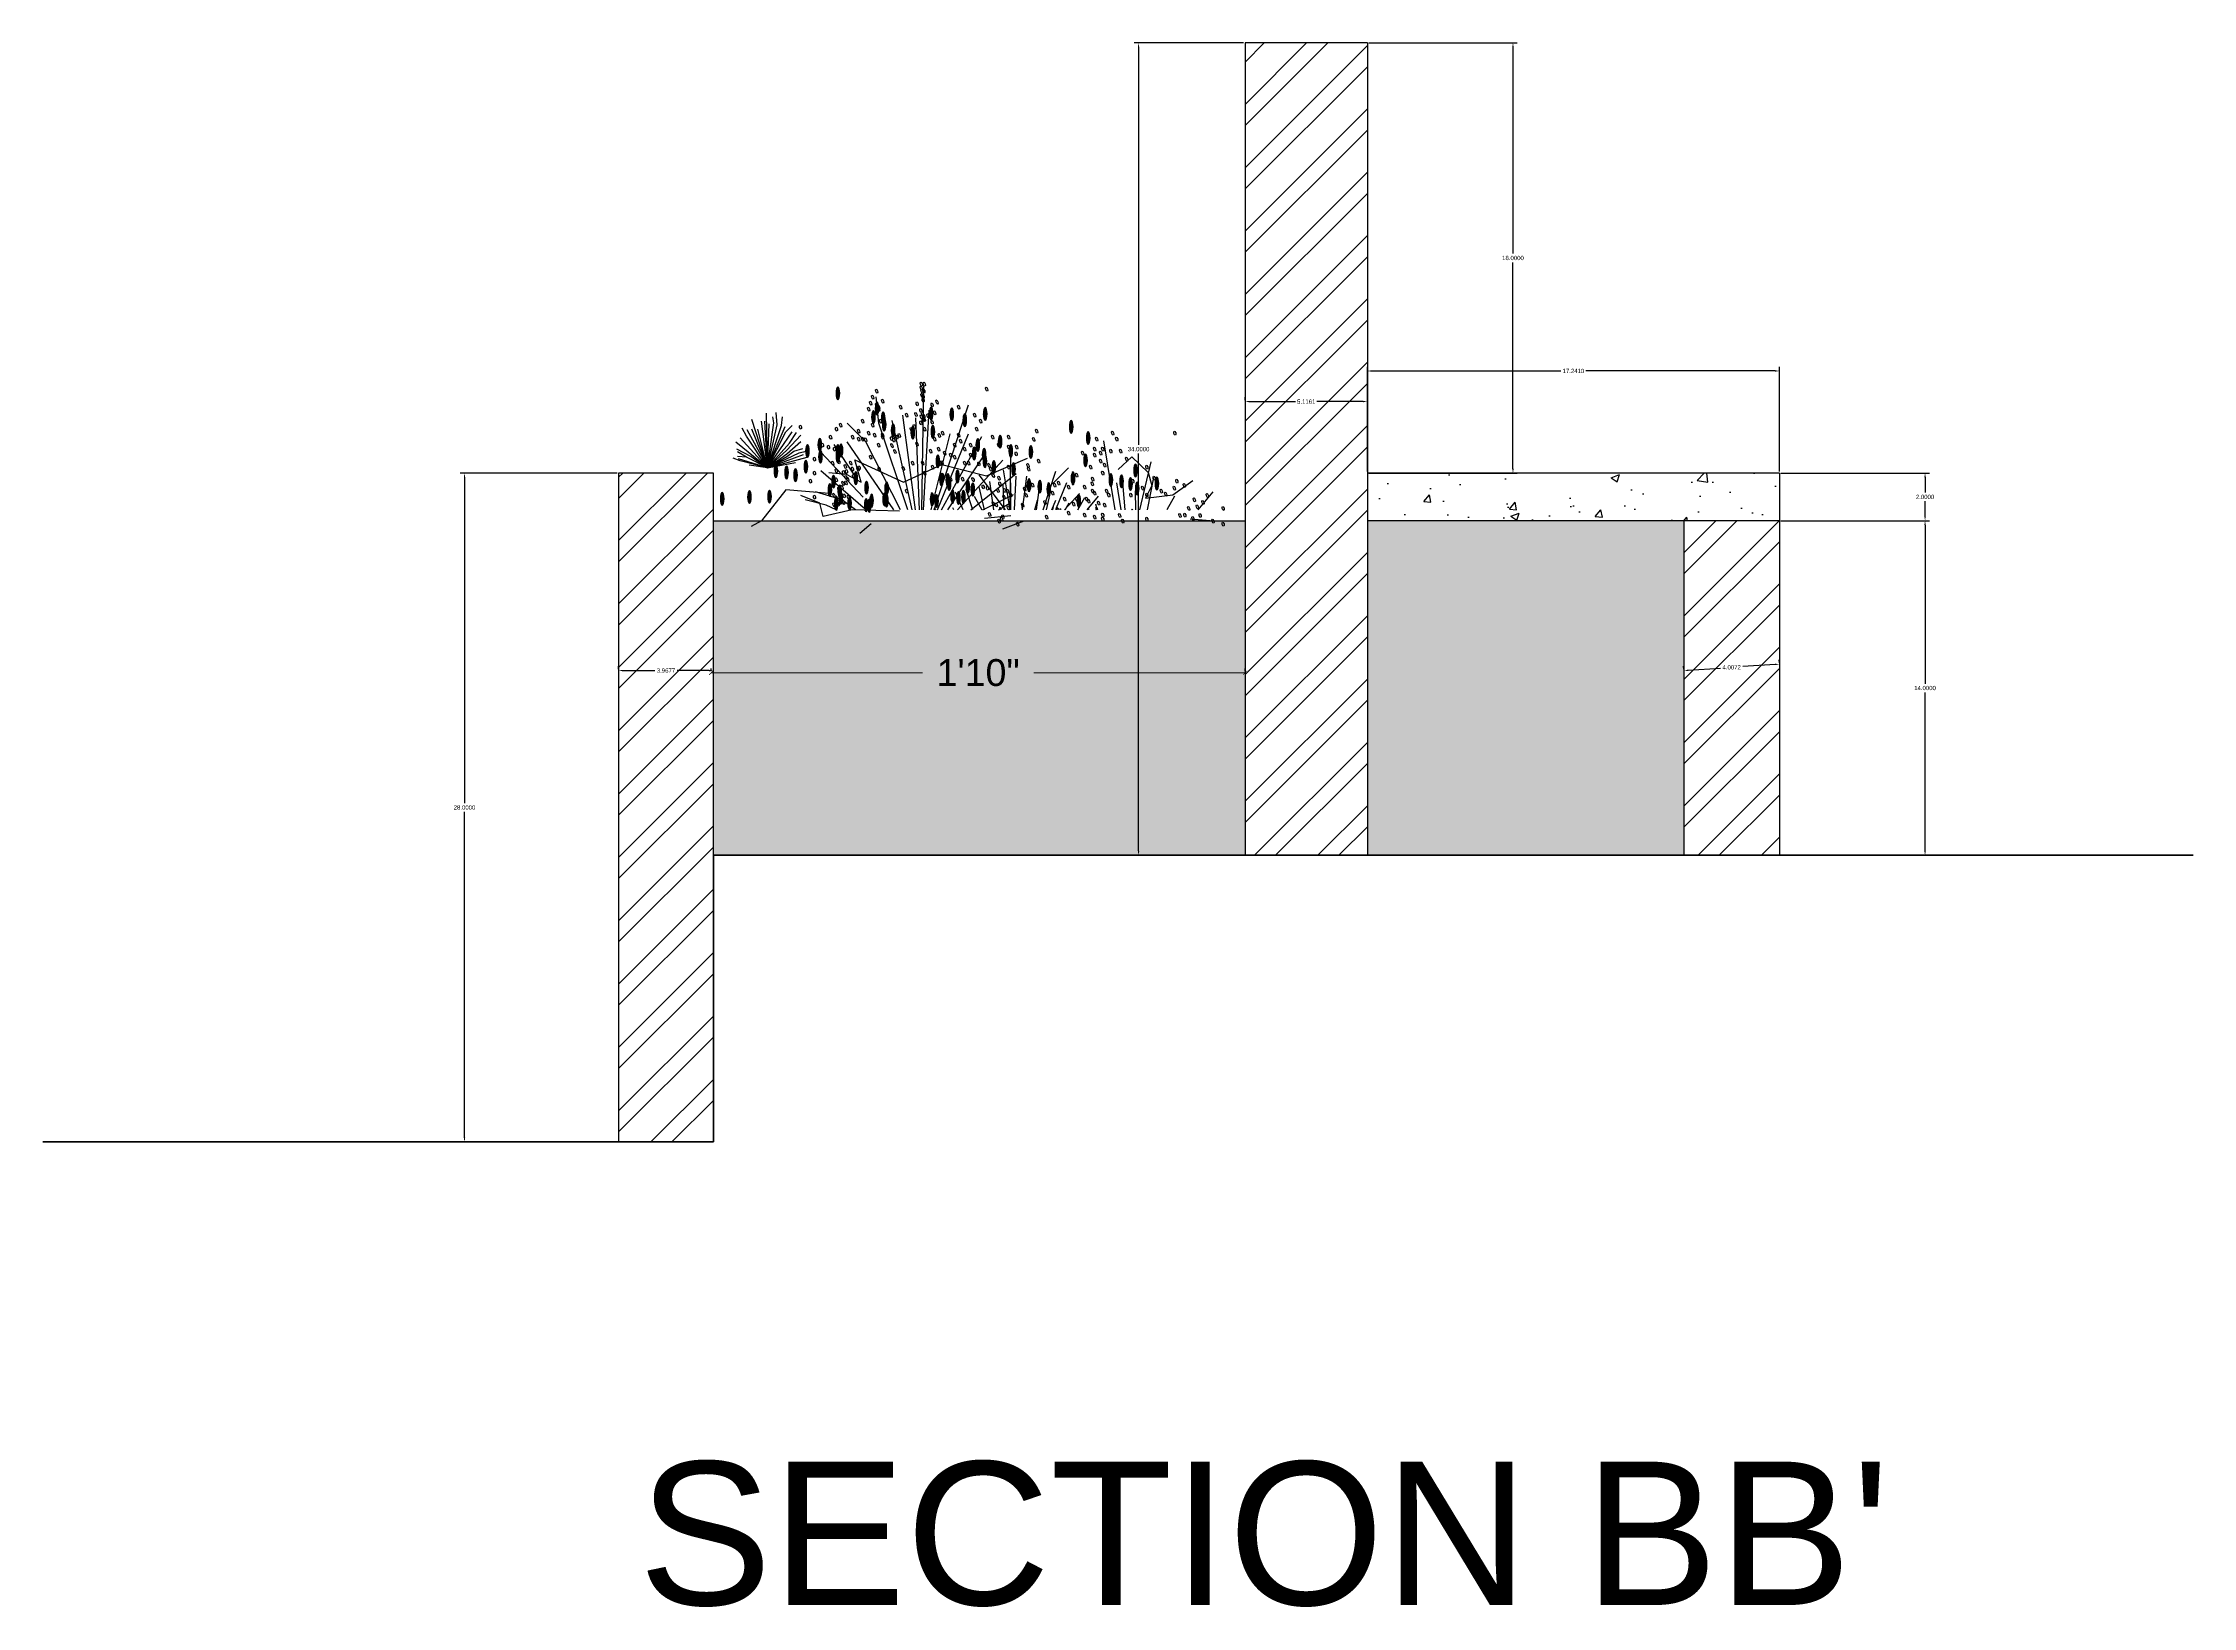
# Model space of a CAD drawing. Header units: inches. Extents: x 438 to 4290, y 203 to 1969.
# Drawn here: x 1509.7 to 1599.6, y 1565.4 to 1630.9 of the extents above; entities that cross this region are included whole.
import ezdxf

# ---------------------------------------------------------------- set-up
doc = ezdxf.new("R2010")
doc.units = ezdxf.units.IN
doc.layers.add('1', color=7, linetype='Continuous')
doc.layers.add('detailsec', color=7, linetype='Continuous')
doc.styles.add('ATTR', font='romans.shx', dxfattribs={"width": 0.8, "height": 0.7})
doc.styles.get("Standard").update_dxf_attribs({"font": 'arial.ttf'})
doc.dimstyles.get("Standard").update_dxf_attribs({"dimtxt": 0.18, "dimasz": 0.18, "dimexe": 0.18, "dimexo": 0.0625, "dimgap": 0.09, "dimtad": 0, "dimtih": 1, "dimtoh": 1, "dimdec": 4, "dimzin": 0, "dimdsep": 46, "dimtxsty": 'Standard', "dimcen": 0.09, "dimadec": 0, "dimazin": 0, "dimtfac": 1, "dimtdec": 4, "dimtofl": 0, "dimtmove": 0, "dimatfit": 3, "dimfxl": 1, "dimtolj": 1, "dimtzin": 0, "dimarcsym": 0})

# ---------------------------------------------------------------- blocks, each defined once
blk = doc.blocks.new('*D73')
at = {"color": 0, "lineweight": -2, "transparency": 16777216}
for p, q in [((1582.4, 1610.866), (1588.609, 1610.866)), ((1588.429, 1610.686), (1588.429, 1604.048)), ((1588.429, 1597.046), (1588.429, 1603.684)), ((1582.4, 1596.866), (1588.609, 1596.866))]:
    blk.add_line(p, q, dxfattribs=at)
at = {"color": 0, "transparency": 16777216}
for points in [[(1588.399, 1610.686), (1588.459, 1610.686), (1588.429, 1610.866)], [(1588.399, 1597.046), (1588.459, 1597.046), (1588.429, 1596.866)]]:
    blk.add_solid(points, dxfattribs=at)
at = {"layer": 'Defpoints', "color": 0, "transparency": 16777216}
for p in [(1582.337, 1610.866), (1588.429, 1610.866), (1582.337, 1596.866)]:
    blk.add_point(p, dxfattribs=at)
at = {"color": 0, "lineweight": 9, "transparency": 16777216, "insert": (1588.429, 1603.866), "char_height": 0.18, "attachment_point": 5}
blk.add_mtext('\\A1;14.0000', dxfattribs=at)
blk = doc.blocks.new('*D74')
at = {"color": 0, "lineweight": -2, "transparency": 16777216}
for p, q in [((1582.4, 1612.866), (1588.609, 1612.866)), ((1588.429, 1612.686), (1588.429, 1612.048)), ((1588.429, 1611.046), (1588.429, 1611.684)), ((1582.4, 1610.866), (1588.609, 1610.866))]:
    blk.add_line(p, q, dxfattribs=at)
at = {"color": 0, "transparency": 16777216}
for points in [[(1588.399, 1612.686), (1588.459, 1612.686), (1588.429, 1612.866)], [(1588.399, 1611.046), (1588.459, 1611.046), (1588.429, 1610.866)]]:
    blk.add_solid(points, dxfattribs=at)
at = {"layer": 'Defpoints', "color": 0, "transparency": 16777216}
for p in [(1582.337, 1612.866), (1588.429, 1612.866), (1582.337, 1610.866)]:
    blk.add_point(p, dxfattribs=at)
at = {"color": 0, "lineweight": 9, "transparency": 16777216, "insert": (1588.429, 1611.866), "char_height": 0.18, "attachment_point": 5}
blk.add_mtext('\\A1;2.0000', dxfattribs=at)
blk = doc.blocks.new('*D75')
at = {"color": 0, "lineweight": -2, "transparency": 16777216}
for p, q in [((1565.159, 1630.866), (1571.368, 1630.866)), ((1571.188, 1630.686), (1571.188, 1622.048)), ((1571.188, 1613.046), (1571.188, 1621.684)), ((1565.159, 1612.866), (1571.368, 1612.866))]:
    blk.add_line(p, q, dxfattribs=at)
at = {"color": 0, "transparency": 16777216}
for points in [[(1571.158, 1630.686), (1571.218, 1630.686), (1571.188, 1630.866)], [(1571.158, 1613.046), (1571.218, 1613.046), (1571.188, 1612.866)]]:
    blk.add_solid(points, dxfattribs=at)
at = {"layer": 'Defpoints', "color": 0, "transparency": 16777216}
for p in [(1565.096, 1630.866), (1571.188, 1630.866), (1565.096, 1612.866)]:
    blk.add_point(p, dxfattribs=at)
at = {"color": 0, "lineweight": 9, "transparency": 16777216, "insert": (1571.188, 1621.866), "char_height": 0.18, "attachment_point": 5}
blk.add_mtext('\\A1;18.0000', dxfattribs=at)
blk = doc.blocks.new('*D77')
at = {"color": 0, "lineweight": -2, "transparency": 16777216}
for p, q in [((1533.705, 1612.866), (1527.142, 1612.866)), ((1527.322, 1612.686), (1527.322, 1599.048)), ((1527.322, 1585.046), (1527.322, 1598.684)), ((1533.705, 1584.866), (1527.142, 1584.866))]:
    blk.add_line(p, q, dxfattribs=at)
at = {"color": 0, "transparency": 16777216}
for points in [[(1527.292, 1612.686), (1527.352, 1612.686), (1527.322, 1612.866)], [(1527.292, 1585.046), (1527.352, 1585.046), (1527.322, 1584.866)]]:
    blk.add_solid(points, dxfattribs=at)
at = {"layer": 'Defpoints', "color": 0, "transparency": 16777216}
for p in [(1533.768, 1612.866), (1527.322, 1584.866), (1533.768, 1584.866)]:
    blk.add_point(p, dxfattribs=at)
at = {"color": 0, "lineweight": 9, "transparency": 16777216, "insert": (1527.322, 1598.866), "char_height": 0.18, "attachment_point": 5}
blk.add_mtext('\\A1;28.0000', dxfattribs=at)
blk = doc.blocks.new('RGF')
at = {"layer": 'detailsec', "true_color": 0xc7c8ca}
h = blk.add_hatch(color=9, dxfattribs=at)
edge = h.paths.add_edge_path()
edge.add_ellipse((3339.005, -3283.591), major_axis=(0, -0.268), ratio=0.285923, start_angle=0, end_angle=360, ccw=False)
h = blk.add_hatch(color=9, dxfattribs=at)
edge = h.paths.add_edge_path()
edge.add_ellipse((3340.64, -3284.231), major_axis=(0, -0.268), ratio=0.285923, start_angle=0, end_angle=360, ccw=False)
h = blk.add_hatch(color=9, dxfattribs=at)
edge = h.paths.add_edge_path()
edge.add_ellipse((3342.905, -3284.436), major_axis=(0, -0.268), ratio=0.285923, start_angle=0, end_angle=360, ccw=False)
h = blk.add_hatch(color=9, dxfattribs=at)
edge = h.paths.add_edge_path()
edge.add_ellipse((3343.766, -3284.474), major_axis=(0, -0.268), ratio=0.285923, start_angle=0, end_angle=360, ccw=False)
h = blk.add_hatch(color=9, dxfattribs=at)
edge = h.paths.add_edge_path()
edge.add_ellipse((3345.17, -3284.455), major_axis=(0, -0.268), ratio=0.285923, start_angle=0, end_angle=360, ccw=False)
h = blk.add_hatch(color=9, dxfattribs=at)
edge = h.paths.add_edge_path()
edge.add_ellipse((3340.49, -3284.586), major_axis=(0, -0.268), ratio=0.285923, start_angle=0, end_angle=360, ccw=False)
h = blk.add_hatch(color=9, dxfattribs=at)
edge = h.paths.add_edge_path()
edge.add_ellipse((3340.902, -3284.642), major_axis=(0, -0.268), ratio=0.285923, start_angle=0, end_angle=360, ccw=False)
h = blk.add_hatch(color=9, dxfattribs=at)
edge = h.paths.add_edge_path()
edge.add_ellipse((3340.939, -3284.904), major_axis=(0, -0.268), ratio=0.285923, start_angle=0, end_angle=360, ccw=False)
h = blk.add_hatch(color=9, dxfattribs=at)
edge = h.paths.add_edge_path()
edge.add_ellipse((3341.314, -3285.147), major_axis=(0, -0.268), ratio=0.285923, start_angle=0, end_angle=360, ccw=False)
h = blk.add_hatch(color=9, dxfattribs=at)
edge = h.paths.add_edge_path()
edge.add_ellipse((3342.137, -3285.241), major_axis=(0, -0.268), ratio=0.285923, start_angle=0, end_angle=360, ccw=False)
h = blk.add_hatch(color=9, dxfattribs=at)
edge = h.paths.add_edge_path()
edge.add_ellipse((3342.98, -3285.203), major_axis=(0, -0.268), ratio=0.285923, start_angle=0, end_angle=360, ccw=False)
h = blk.add_hatch(color=9, dxfattribs=at)
edge = h.paths.add_edge_path()
edge.add_ellipse((3344.309, -3284.717), major_axis=(0, -0.268), ratio=0.285923, start_angle=0, end_angle=360, ccw=False)
h = blk.add_hatch(color=9, dxfattribs=at)
edge = h.paths.add_edge_path()
edge.add_ellipse((3348.765, -3284.998), major_axis=(0, -0.268), ratio=0.285923, start_angle=0, end_angle=360, ccw=False)
h = blk.add_hatch(color=9, dxfattribs=at)
edge = h.paths.add_edge_path()
edge.add_ellipse((3337.73, -3286.005), major_axis=(0, -0.268), ratio=0.285923, start_angle=0, end_angle=360, ccw=False)
h = blk.add_hatch(color=9, dxfattribs=at)
edge = h.paths.add_edge_path()
edge.add_ellipse((3338.243, -3285.746), major_axis=(0, -0.268), ratio=0.285923, start_angle=0, end_angle=360, ccw=False)
h = blk.add_hatch(color=9, dxfattribs=at)
edge = h.paths.add_edge_path()
edge.add_ellipse((3338.273, -3286.248), major_axis=(0, -0.268), ratio=0.285923, start_angle=0, end_angle=360, ccw=False)
h = blk.add_hatch(color=9, dxfattribs=at)
edge = h.paths.add_edge_path()
edge.add_ellipse((3339.005, -3286.008), major_axis=(0, -0.268), ratio=0.285923, start_angle=0, end_angle=360, ccw=False)
h = blk.add_hatch(color=9, dxfattribs=at)
edge = h.paths.add_edge_path()
edge.add_ellipse((3339.005, -3286.232), major_axis=(0, -0.268), ratio=0.285923, start_angle=0, end_angle=360, ccw=False)
h = blk.add_hatch(color=9, dxfattribs=at)
edge = h.paths.add_edge_path()
edge.add_ellipse((3339.134, -3285.986), major_axis=(0, -0.268), ratio=0.285923, start_angle=0, end_angle=360, ccw=False)
h = blk.add_hatch(color=9, dxfattribs=at)
edge = h.paths.add_edge_path()
edge.add_ellipse((3344.706, -3286.112), major_axis=(0, -0.268), ratio=0.285923, start_angle=0, end_angle=360, ccw=False)
h = blk.add_hatch(color=9, dxfattribs=at)
edge = h.paths.add_edge_path()
edge.add_ellipse((3344.856, -3285.756), major_axis=(0, -0.268), ratio=0.285923, start_angle=0, end_angle=360, ccw=False)
h = blk.add_hatch(color=9, dxfattribs=at)
edge = h.paths.add_edge_path()
edge.add_ellipse((3345.118, -3286.168), major_axis=(0, -0.268), ratio=0.285923, start_angle=0, end_angle=360, ccw=False)
h = blk.add_hatch(color=9, dxfattribs=at)
edge = h.paths.add_edge_path()
edge.add_ellipse((3345.788, -3285.615), major_axis=(0, -0.268), ratio=0.285923, start_angle=0, end_angle=360, ccw=False)
h = blk.add_hatch(color=9, dxfattribs=at)
edge = h.paths.add_edge_path()
edge.add_ellipse((3346.237, -3286.008), major_axis=(0, -0.268), ratio=0.285923, start_angle=0, end_angle=360, ccw=False)
h = blk.add_hatch(color=9, dxfattribs=at)
edge = h.paths.add_edge_path()
edge.add_ellipse((3347.08, -3286.045), major_axis=(0, -0.268), ratio=0.285923, start_angle=0, end_angle=360, ccw=False)
h = blk.add_hatch(color=9, dxfattribs=at)
edge = h.paths.add_edge_path()
edge.add_ellipse((3349.476, -3285.465), major_axis=(0, -0.268), ratio=0.285923, start_angle=0, end_angle=360, ccw=False)
h = blk.add_hatch(color=9, dxfattribs=at)
edge = h.paths.add_edge_path()
edge.add_ellipse((3336.408, -3286.85), major_axis=(0, -0.268), ratio=0.285923, start_angle=0, end_angle=360, ccw=False)
h = blk.add_hatch(color=9, dxfattribs=at)
edge = h.paths.add_edge_path()
edge.add_ellipse((3336.858, -3286.906), major_axis=(0, -0.268), ratio=0.285923, start_angle=0, end_angle=360, ccw=False)
h = blk.add_hatch(color=9, dxfattribs=at)
edge = h.paths.add_edge_path()
edge.add_ellipse((3337.232, -3287.018), major_axis=(0, -0.268), ratio=0.285923, start_angle=0, end_angle=360, ccw=False)
h = blk.add_hatch(color=9, dxfattribs=at)
edge = h.paths.add_edge_path()
edge.add_ellipse((3337.663, -3286.663), major_axis=(0, -0.268), ratio=0.285923, start_angle=0, end_angle=360, ccw=False)
h = blk.add_hatch(color=9, dxfattribs=at)
edge = h.paths.add_edge_path()
edge.add_ellipse((3339.752, -3287.146), major_axis=(0, -0.268), ratio=0.285923, start_angle=0, end_angle=360, ccw=False)
h = blk.add_hatch(color=9, dxfattribs=at)
edge = h.paths.add_edge_path()
edge.add_ellipse((3343.186, -3286.438), major_axis=(0, -0.268), ratio=0.285923, start_angle=0, end_angle=360, ccw=False)
h = blk.add_hatch(color=9, dxfattribs=at)
edge = h.paths.add_edge_path()
edge.add_ellipse((3344.009, -3287.074), major_axis=(0, -0.268), ratio=0.285923, start_angle=0, end_angle=360, ccw=False)
h = blk.add_hatch(color=9, dxfattribs=at)
edge = h.paths.add_edge_path()
edge.add_ellipse((3345.156, -3286.43), major_axis=(0, -0.268), ratio=0.285923, start_angle=0, end_angle=360, ccw=False)
h = blk.add_hatch(color=9, dxfattribs=at)
edge = h.paths.add_edge_path()
edge.add_ellipse((3345.53, -3286.673), major_axis=(0, -0.268), ratio=0.285923, start_angle=0, end_angle=360, ccw=False)
h = blk.add_hatch(color=9, dxfattribs=at)
edge = h.paths.add_edge_path()
edge.add_ellipse((3346.354, -3286.766), major_axis=(0, -0.268), ratio=0.285923, start_angle=0, end_angle=360, ccw=False)
h = blk.add_hatch(color=9, dxfattribs=at)
edge = h.paths.add_edge_path()
edge.add_ellipse((3348.84, -3287.149), major_axis=(0, -0.268), ratio=0.285923, start_angle=0, end_angle=360, ccw=False)
h = blk.add_hatch(color=9, dxfattribs=at)
edge = h.paths.add_edge_path()
edge.add_ellipse((3349.364, -3286.401), major_axis=(0, -0.268), ratio=0.285923, start_angle=0, end_angle=360, ccw=False)
h = blk.add_hatch(color=9, dxfattribs=at)
edge = h.paths.add_edge_path()
edge.add_ellipse((3351.458, -3286.822), major_axis=(0, -0.268), ratio=0.285923, start_angle=0, end_angle=360, ccw=False)
h = blk.add_hatch(color=9, dxfattribs=at)
edge = h.paths.add_edge_path()
edge.add_ellipse((3334.162, -3288.01), major_axis=(0, -0.268), ratio=0.285923, start_angle=0, end_angle=360, ccw=False)
h = blk.add_hatch(color=9, dxfattribs=at)
edge = h.paths.add_edge_path()
edge.add_ellipse((3335.304, -3287.935), major_axis=(0, -0.268), ratio=0.285923, start_angle=0, end_angle=360, ccw=False)
h = blk.add_hatch(color=9, dxfattribs=at)
edge = h.paths.add_edge_path()
edge.add_ellipse((3336.146, -3287.916), major_axis=(0, -0.268), ratio=0.285923, start_angle=0, end_angle=360, ccw=False)
h = blk.add_hatch(color=9, dxfattribs=at)
edge = h.paths.add_edge_path()
edge.add_ellipse((3338.67, -3287.643), major_axis=(0, -0.268), ratio=0.285923, start_angle=0, end_angle=360, ccw=False)
h = blk.add_hatch(color=9, dxfattribs=at)
edge = h.paths.add_edge_path()
edge.add_ellipse((3338.82, -3287.287), major_axis=(0, -0.268), ratio=0.285923, start_angle=0, end_angle=360, ccw=False)
h = blk.add_hatch(color=9, dxfattribs=at)
edge = h.paths.add_edge_path()
edge.add_ellipse((3339.082, -3287.699), major_axis=(0, -0.268), ratio=0.285923, start_angle=0, end_angle=360, ccw=False)
h = blk.add_hatch(color=9, dxfattribs=at)
edge = h.paths.add_edge_path()
edge.add_ellipse((3339.119, -3287.961), major_axis=(0, -0.268), ratio=0.285923, start_angle=0, end_angle=360, ccw=False)
h = blk.add_hatch(color=9, dxfattribs=at)
edge = h.paths.add_edge_path()
edge.add_ellipse((3340.201, -3287.539), major_axis=(0, -0.268), ratio=0.285923, start_angle=0, end_angle=360, ccw=False)
h = blk.add_hatch(color=9, dxfattribs=at)
edge = h.paths.add_edge_path()
edge.add_ellipse((3340.958, -3288.028), major_axis=(0, -0.268), ratio=0.285923, start_angle=0, end_angle=360, ccw=False)
h = blk.add_hatch(color=9, dxfattribs=at)
edge = h.paths.add_edge_path()
edge.add_ellipse((3341.043, -3287.576), major_axis=(0, -0.268), ratio=0.285923, start_angle=0, end_angle=360, ccw=False)
h = blk.add_hatch(color=9, dxfattribs=at)
edge = h.paths.add_edge_path()
edge.add_ellipse((3342.942, -3288.028), major_axis=(0, -0.268), ratio=0.285923, start_angle=0, end_angle=360, ccw=False)
h = blk.add_hatch(color=9, dxfattribs=at)
edge = h.paths.add_edge_path()
edge.add_ellipse((3343.335, -3287.205), major_axis=(0, -0.268), ratio=0.285923, start_angle=0, end_angle=360, ccw=False)
h = blk.add_hatch(color=9, dxfattribs=at)
edge = h.paths.add_edge_path()
edge.add_ellipse((3343.598, -3287.224), major_axis=(0, -0.268), ratio=0.285923, start_angle=0, end_angle=360, ccw=False)
h = blk.add_hatch(color=9, dxfattribs=at)
edge = h.paths.add_edge_path()
edge.add_ellipse((3343.654, -3287.392), major_axis=(0, -0.268), ratio=0.285923, start_angle=0, end_angle=360, ccw=False)
h = blk.add_hatch(color=9, dxfattribs=at)
edge = h.paths.add_edge_path()
edge.add_ellipse((3343.804, -3287.916), major_axis=(0, -0.268), ratio=0.285923, start_angle=0, end_angle=360, ccw=False)
h = blk.add_hatch(color=9, dxfattribs=at)
edge = h.paths.add_edge_path()
edge.add_ellipse((3344.047, -3287.972), major_axis=(0, -0.268), ratio=0.285923, start_angle=0, end_angle=360, ccw=False)
h = blk.add_hatch(color=9, dxfattribs=at)
edge = h.paths.add_edge_path()
edge.add_ellipse((3344.253, -3287.935), major_axis=(0, -0.268), ratio=0.285923, start_angle=0, end_angle=360, ccw=False)
h = blk.add_hatch(color=9, dxfattribs=at)
edge = h.paths.add_edge_path()
edge.add_ellipse((3344.44, -3287.504), major_axis=(0, -0.268), ratio=0.285923, start_angle=0, end_angle=360, ccw=False)
h = blk.add_hatch(color=9, dxfattribs=at)
edge = h.paths.add_edge_path()
edge.add_ellipse((3344.646, -3287.617), major_axis=(0, -0.268), ratio=0.285923, start_angle=0, end_angle=360, ccw=False)
h = blk.add_hatch(color=9, dxfattribs=at)
edge = h.paths.add_edge_path()
edge.add_ellipse((3346.999, -3287.44), major_axis=(0, -0.268), ratio=0.285923, start_angle=0, end_angle=360, ccw=False)
h = blk.add_hatch(color=9, dxfattribs=at)
edge = h.paths.add_edge_path()
edge.add_ellipse((3347.449, -3287.496), major_axis=(0, -0.268), ratio=0.285923, start_angle=0, end_angle=360, ccw=False)
h = blk.add_hatch(color=9, dxfattribs=at)
edge = h.paths.add_edge_path()
edge.add_ellipse((3347.823, -3287.609), major_axis=(0, -0.268), ratio=0.285923, start_angle=0, end_angle=360, ccw=False)
h = blk.add_hatch(color=9, dxfattribs=at)
edge = h.paths.add_edge_path()
edge.add_ellipse((3350.423, -3287.219), major_axis=(0, -0.268), ratio=0.285923, start_angle=0, end_angle=360, ccw=False)
h = blk.add_hatch(color=9, dxfattribs=at)
edge = h.paths.add_edge_path()
edge.add_ellipse((3350.872, -3287.275), major_axis=(0, -0.268), ratio=0.285923, start_angle=0, end_angle=360, ccw=False)
h = blk.add_hatch(color=9, dxfattribs=at)
edge = h.paths.add_edge_path()
edge.add_ellipse((3351.246, -3287.388), major_axis=(0, -0.268), ratio=0.285923, start_angle=0, end_angle=360, ccw=False)
h = blk.add_hatch(color=9, dxfattribs=at)
edge = h.paths.add_edge_path()
edge.add_ellipse((3351.526, -3287.575), major_axis=(0, -0.268), ratio=0.285923, start_angle=0, end_angle=360, ccw=False)
h = blk.add_hatch(color=9, dxfattribs=at)
edge = h.paths.add_edge_path()
edge.add_ellipse((3352.348, -3287.369), major_axis=(0, -0.268), ratio=0.285923, start_angle=0, end_angle=360, ccw=False)
h = blk.add_hatch(color=9, dxfattribs=at)
edge = h.paths.add_edge_path()
edge.add_ellipse((3338.936, -3288.215), major_axis=(0, -0.268), ratio=0.285923, start_angle=0, end_angle=360, ccw=False)
h = blk.add_hatch(color=9, dxfattribs=at)
edge = h.paths.add_edge_path()
edge.add_ellipse((3339.494, -3288.204), major_axis=(0, -0.268), ratio=0.285923, start_angle=0, end_angle=360, ccw=False)
h = blk.add_hatch(color=9, dxfattribs=at)
edge = h.paths.add_edge_path()
edge.add_ellipse((3340.19, -3288.272), major_axis=(0, -0.268), ratio=0.285923, start_angle=0, end_angle=360, ccw=False)
h = blk.add_hatch(color=9, dxfattribs=at)
edge = h.paths.add_edge_path()
edge.add_ellipse((3340.317, -3288.297), major_axis=(0, -0.268), ratio=0.285923, start_angle=0, end_angle=360, ccw=False)
h = blk.add_hatch(color=9, dxfattribs=at)
edge = h.paths.add_edge_path()
edge.add_ellipse((3340.415, -3288.084), major_axis=(0, -0.268), ratio=0.285923, start_angle=0, end_angle=360, ccw=False)
h = blk.add_hatch(color=9, dxfattribs=at)
edge = h.paths.add_edge_path()
edge.add_ellipse((3341.033, -3288.084), major_axis=(0, -0.268), ratio=0.285923, start_angle=0, end_angle=360, ccw=False)
h = blk.add_hatch(color=9, dxfattribs=at)
edge = h.paths.add_edge_path()
edge.add_ellipse((3343.13, -3288.103), major_axis=(0, -0.268), ratio=0.285923, start_angle=0, end_angle=360, ccw=False)
h = blk.add_hatch(color=9, dxfattribs=at)
edge = h.paths.add_edge_path()
edge.add_ellipse((3349.083, -3288.103), major_axis=(0, -0.268), ratio=0.285923, start_angle=0, end_angle=360, ccw=False)
at = {"color": 9, "true_color": 0xc7c8ca}
for p, q in [((3342.513, -3288.469), (3342.596, -3283.299)), ((3340.719, -3284.845), (3340.609, -3283.741)), ((3343.035, -3288.469), (3344.474, -3284.072)), ((3335.175, -3285.384), (3334.991, -3285.053)), ((3336.059, -3286.709), (3335.396, -3284.685)), ((3336.059, -3286.709), (3335.396, -3285.09)), ((3336.059, -3286.709), (3335.654, -3285.09)), ((3336.059, -3286.709), (3335.801, -3284.758)), ((3336.059, -3286.709), (3335.948, -3284.758)), ((3336.059, -3286.709), (3336.022, -3284.427)), ((3336.059, -3286.709), (3336.316, -3284.832)), ((3336.059, -3286.709), (3336.132, -3284.869)), ((3336.059, -3286.709), (3336.463, -3284.906)), ((3336.059, -3286.709), (3336.647, -3284.943)), ((3336.059, -3286.709), (3336.795, -3284.979)), ((3336.316, -3284.832), (3336.279, -3284.574)), ((3336.463, -3284.906), (3336.427, -3284.39)), ((3336.647, -3284.943), (3336.684, -3284.574)), ((3336.831, -3285.2), (3337.089, -3284.943)), ((3340.167, -3285.618), (3339.394, -3284.845)), ((3341.927, -3288.469), (3340.719, -3284.845)), ((3342.11, -3288.469), (3341.271, -3284.735)), ((3342.256, -3288.469), (3341.713, -3284.514)), ((3342.419, -3288.469), (3342.265, -3284.624)), ((3342.581, -3288.469), (3342.817, -3284.293)), ((3336.059, -3286.709), (3334.733, -3285.642)), ((3335.359, -3286.231), (3334.77, -3285.936)), ((3336.059, -3286.709), (3334.917, -3285.458)), ((3336.059, -3286.709), (3335.175, -3285.384)), ((3336.059, -3286.673), (3335.212, -3285.127)), ((3336.059, -3286.709), (3336.831, -3285.2)), ((3336.059, -3286.709), (3337.089, -3285.2)), ((3336.059, -3286.709), (3336.979, -3285.679)), ((3336.059, -3286.709), (3336.868, -3285.973)), ((3336.868, -3285.973), (3337.457, -3285.347)), ((3336.868, -3286.12), (3337.457, -3285.605)), ((3336.979, -3285.679), (3337.273, -3285.237)), ((3337.163, -3286.01), (3337.531, -3285.9)), ((3339.725, -3287.054), (3338.842, -3285.729)), ((3341.341, -3288.469), (3339.394, -3285.618)), ((3341.627, -3288.469), (3340.167, -3285.618)), ((3342.905, -3288.469), (3343.701, -3285.287)), ((3343.172, -3288.469), (3344.474, -3285.287)), ((3343.344, -3288.469), (3345.026, -3285.397)), ((3350.11, -3285.575), (3350.593, -3288.469)), ((3334.917, -3286.415), (3334.623, -3286.304)), ((3335.175, -3286.268), (3334.807, -3286.047)), ((3335.175, -3286.268), (3334.807, -3286.231)), ((3336.059, -3286.709), (3334.844, -3286.341)), ((3336.059, -3286.709), (3334.917, -3286.415)), ((3336.059, -3286.709), (3335.175, -3286.268)), ((3336.059, -3286.709), (3335.286, -3286.599)), ((3336.022, -3286.709), (3335.359, -3286.231)), ((3336.059, -3286.709), (3335.801, -3286.636)), ((3336.059, -3286.709), (3337.384, -3286.084)), ((3336.059, -3286.709), (3336.868, -3286.12)), ((3336.059, -3286.709), (3337.568, -3286.157)), ((3336.059, -3286.709), (3336.868, -3286.231)), ((3336.059, -3286.709), (3337.715, -3286.268)), ((3336.059, -3286.709), (3337.236, -3286.488)), ((3336.868, -3286.231), (3337.163, -3286.01)), ((3337.384, -3286.084), (3337.678, -3286.01)), ((3340.057, -3287.937), (3338.29, -3286.06)), ((3340.057, -3288.379), (3338.29, -3286.833)), ((3343.604, -3288.469), (3345.136, -3286.17)), ((3344.014, -3288.469), (3345.909, -3286.391)), ((3345.914, -3286.789), (3346.194, -3288.469)), ((3346.207, -3288.469), (3346.245, -3286.072)), ((3347.591, -3288.469), (3348.123, -3286.845)), ((3352.098, -3286.458), (3351.619, -3288.469)), ((3339.173, -3288.048), (3338.069, -3287.716)), ((3344.242, -3288.469), (3343.926, -3287.728)), ((3344.652, -3288.469), (3344.368, -3287.618)), ((3344.567, -3288.469), (3346.461, -3286.943)), ((3346.015, -3288.469), (3344.92, -3287.01)), ((3345.136, -3288.469), (3344.92, -3287.507)), ((3345.524, -3288.469), (3345.362, -3287.286)), ((3345.957, -3288.469), (3345.914, -3287.397)), ((3346.245, -3288.469), (3346.245, -3287.342)), ((3346.387, -3288.469), (3346.466, -3287.065)), ((3346.723, -3288.469), (3346.908, -3287.065)), ((3347.46, -3287.231), (3347.295, -3288.469)), ((3347.902, -3287.673), (3347.712, -3288.469)), ((3348.564, -3287.342), (3348.113, -3288.469)), ((3348.488, -3288.469), (3349.116, -3287.783)), ((3350.662, -3287.342), (3350.846, -3288.469)), ((3350.883, -3287.01), (3351.005, -3288.469)), ((3351.435, -3287.673), (3351.456, -3288.469)), ((3352.208, -3287.121), (3351.939, -3288.469)), ((3338.511, -3288.268), (3337.627, -3288.048)), ((3338.936, -3288.469), (3338.511, -3288.268)), ((3339.736, -3288.469), (3339.173, -3288.048)), ((3340.181, -3288.469), (3340.057, -3288.379)), ((3343.097, -3288.469), (3343.043, -3288.391)), ((3343.856, -3288.469), (3343.816, -3288.391)), ((3344.699, -3287.894), (3345.028, -3288.469)), ((3345.066, -3288.469), (3346.351, -3287.827)), ((3345.722, -3288.469), (3346.24, -3288.158)), ((3346.687, -3288.225), (3346.707, -3288.469)), ((3347.247, -3288.469), (3347.35, -3288.059)), ((3347.955, -3288.469), (3348.123, -3288.059)), ((3348.012, -3288.335), (3347.985, -3288.469)), ((3348.511, -3288.469), (3348.675, -3288.17)), ((3349.048, -3288.469), (3349.337, -3287.949)), ((3349.889, -3287.894), (3349.418, -3288.469)), ((3349.779, -3288.225), (3349.856, -3288.469)), ((3353.092, -3287.894), (3352.772, -3288.469)), ((3345.136, -3288.821), (3346.24, -3288.71)), ((3345.909, -3289.262), (3346.793, -3288.931))]:
    blk.add_line(p, q, dxfattribs=at)
at = {"layer": '1', "color": 9, "true_color": 0xc7c8ca}
for p, q in [((3339.715, -3286.379), (3341.742, -3287.312)), ((3339.975, -3287.312), (3339.715, -3286.379)), ((3341.742, -3287.312), (3343.353, -3286.579)), ((3343.353, -3286.579), (3345.224, -3287.046)), ((3345.224, -3287.046), (3346.939, -3286.313)), ((3347.979, -3287.379), (3348.654, -3286.713)), ((3350.733, -3286.779), (3351.305, -3286.246)), ((3351.305, -3286.246), (3351.981, -3286.912)), ((3338.623, -3286.912), (3339.351, -3286.979)), ((3339.351, -3286.979), (3339.975, -3287.312)), ((3352.137, -3287.446), (3351.877, -3287.978)), ((3351.981, -3286.912), (3352.137, -3287.446)), ((3353.02, -3287.845), (3353.852, -3287.245)), ((3354.683, -3287.712), (3354.058, -3288.469)), ((3351.877, -3287.978), (3353.02, -3287.845)), ((3339.923, -3289.444), (3340.39, -3289.045)), ((3353.748, -3288.845), (3354.579, -3288.911))]:
    blk.add_line(p, q, dxfattribs=at)
at = {"layer": 'detailsec', "color": 9, "true_color": 0xc7c8ca}
for p, q in [((3336.826, -3287.632), (3335.8, -3288.937)), ((3338.644, -3287.783), (3336.826, -3287.632)), ((3338.246, -3288.187), (3337.459, -3287.874)), ((3338.385, -3288.749), (3338.246, -3288.187)), ((3339.594, -3288.469), (3338.385, -3288.749)), ((3341.583, -3288.527), (3339.594, -3288.469)), ((3335.8, -3288.937), (3335.378, -3289.171))]:
    blk.add_line(p, q, dxfattribs=at)
for centre in [(3342.498, -3283.205), (3342.498, -3283.38), (3342.623, -3283.205), (3340.287, -3284.253), (3340.371, -3284.002), (3340.455, -3283.751), (3340.622, -3283.5), (3340.622, -3284.086), (3340.706, -3284.169), (3340.706, -3284.253), (3340.873, -3283.918), (3341.627, -3284.169), (3342.322, -3284.031), (3342.523, -3283.505), (3342.523, -3283.681), (3342.573, -3283.731), (3342.573, -3283.881), (3342.598, -3283.505), (3342.949, -3284.081), (3343.149, -3283.956), (3344.055, -3284.169), (3345.228, -3283.416), (3337.44, -3285.006), (3338.947, -3285.09), (3339.115, -3284.923), (3339.868, -3285.174), (3340.036, -3284.755), (3340.455, -3284.923), (3340.789, -3284.755), (3341.878, -3284.504), (3342.072, -3285.108), (3342.197, -3284.983), (3342.272, -3284.482), (3342.473, -3284.307), (3342.473, -3284.832), (3342.498, -3284.582), (3342.548, -3284.482), (3342.573, -3284.707), (3342.598, -3284.557), (3342.623, -3284.682), (3342.632, -3285.09), (3342.773, -3284.532), (3342.949, -3284.807), (3343.049, -3284.407), (3344.307, -3284.588), (3344.307, -3284.839), (3344.725, -3284.504), (3344.809, -3285.09), (3344.976, -3284.755), (3345.144, -3284.504), (3347.321, -3285.174), (3338.361, -3285.759), (3338.612, -3285.843), (3338.696, -3285.425), (3338.863, -3285.927), (3339.617, -3285.425), (3339.868, -3285.508), (3340.036, -3285.508), (3340.168, -3285.545), (3340.287, -3285.257), (3340.538, -3285.341), (3340.706, -3285.759), (3340.873, -3285.341), (3340.873, -3285.425), (3341.245, -3285.483), (3341.27, -3285.784), (3341.345, -3285.559), (3341.395, -3285.383), (3341.395, -3286.034), (3341.47, -3285.433), (3341.571, -3285.358), (3342.313, -3285.715), (3342.313, -3285.715), (3342.883, -3286.01), (3343.05, -3285.508), (3343.218, -3285.927), (3343.249, -3285.358), (3343.385, -3285.257), (3343.469, -3286.094), (3343.888, -3285.759), (3344.055, -3285.341), (3344.139, -3285.592), (3344.307, -3285.927), (3344.558, -3285.759), (3345.479, -3285.425), (3345.73, -3285.759), (3346.149, -3285.425), (3346.149, -3285.843), (3346.484, -3285.843), (3347.195, -3285.52), (3349.247, -3286.094), (3349.75, -3285.927), (3349.833, -3285.508), (3350.001, -3286.094), (3350.085, -3285.927), (3350.42, -3286.01), (3350.503, -3285.257), (3350.671, -3285.508), (3350.838, -3286.01), (3353.099, -3285.257), (3338.026, -3286.345), (3338.026, -3286.931), (3338.78, -3286.513), (3338.939, -3286.836), (3339.04, -3286.46), (3339.24, -3286.911), (3339.315, -3286.66), (3339.365, -3286.861), (3339.541, -3286.51), (3339.616, -3286.761), (3339.846, -3286.772), (3339.892, -3286.715), (3340.371, -3286.261), (3340.73, -3286.772), (3341.74, -3286.744), (3342.129, -3286.513), (3342.548, -3286.513), (3342.632, -3286.931), (3342.967, -3286.68), (3343.302, -3286.513), (3343.355, -3286.506), (3343.355, -3286.506), (3343.72, -3286.178), (3343.888, -3286.261), (3344.307, -3286.513), (3344.474, -3286.513), (3344.558, -3286.178), (3344.901, -3286.546), (3345.322, -3286.606), (3345.395, -3286.764), (3346.149, -3286.68), (3346.344, -3286.726), (3346.464, -3286.125), (3346.958, -3286.61), (3346.986, -3286.764), (3347.405, -3286.429), (3349.582, -3286.68), (3349.75, -3286.178), (3350.001, -3286.429), (3350.085, -3286.931), (3350.168, -3286.596), (3351.089, -3286.345), (3351.927, -3286.68), (3337.859, -3287.266), (3338.839, -3287.862), (3338.939, -3287.211), (3339.04, -3287.587), (3339.175, -3287.532), (3339.215, -3287.361), (3339.265, -3287.887), (3339.34, -3287.111), (3339.34, -3287.336), (3339.416, -3287.186), (3339.664, -3287.072), (3341.878, -3287.684), (3343.385, -3287.015), (3343.637, -3287.517), (3343.72, -3287.182), (3344.223, -3287.182), (3344.66, -3287.207), (3345.081, -3287.507), (3345.261, -3287.567), (3345.502, -3287.026), (3345.705, -3287.662), (3345.742, -3287.147), (3345.78, -3287.387), (3345.981, -3287.662), (3346.106, -3287.687), (3346.231, -3287.837), (3346.819, -3287.6), (3346.883, -3287.862), (3346.945, -3287.507), (3347.154, -3287.433), (3347.991, -3287.768), (3348.075, -3287.433), (3348.242, -3287.349), (3348.661, -3287.517), (3348.996, -3287.015), (3349.331, -3287.517), (3349.651, -3287.387), (3349.666, -3287.182), (3349.666, -3287.684), (3349.75, -3287.768), (3350.252, -3287.684), (3350.336, -3287.851), (3351.257, -3287.851), (3351.341, -3287.266), (3351.755, -3287.567), (3351.927, -3287.851), (3352.236, -3287.147), (3352.537, -3287.687), (3352.717, -3287.808), (3353.078, -3287.567), (3353.183, -3287.266), (3353.499, -3287.447), (3354.461, -3287.868), (3338.026, -3287.935), (3338.839, -3288.263), (3338.939, -3287.962), (3339.015, -3288.238), (3339.215, -3288.113), (3339.24, -3288.163), (3339.441, -3287.937), (3339.516, -3288.163), (3345.354, -3288.664), (3345.505, -3288.213), (3345.63, -3288.263), (3345.906, -3288.764), (3345.956, -3287.937), (3346.131, -3288.388), (3346.735, -3288.27), (3347.666, -3288.168), (3347.74, -3288.772), (3348.494, -3288.019), (3348.661, -3288.605), (3348.869, -3288.228), (3348.996, -3288.019), (3349.331, -3288.688), (3349.415, -3288.019), (3349.498, -3288.102), (3349.75, -3288.772), (3349.917, -3288.186), (3350.085, -3288.688), (3350.168, -3288.27), (3350.793, -3288.709), (3353.318, -3288.709), (3353.518, -3288.688), (3353.679, -3288.408), (3353.919, -3288.048), (3354.04, -3288.348), (3354.16, -3288.709), (3354.28, -3288.168), (3355.122, -3288.408), (3345.742, -3288.949), (3345.856, -3288.864), (3346.524, -3289.069), (3350.085, -3288.856), (3350.922, -3288.939), (3351.927, -3288.856), (3353.859, -3288.829), (3354.701, -3288.949), (3355.122, -3289.069)]:
    blk.add_ellipse(centre, major_axis=(0.028, -0.0841), ratio=0.44717, dxfattribs=at)
at = {"layer": 'detailsec', "color": 9, "true_color": 0xc7c8ca, "extrusion": (0, 0, -1)}
for centre in [(3339.005, -3283.591), (3340.64, -3284.231), (3342.905, -3284.436), (3343.766, -3284.474), (3345.17, -3284.455), (3340.49, -3284.586), (3340.902, -3284.642), (3340.939, -3284.904), (3341.314, -3285.147), (3342.137, -3285.241), (3342.98, -3285.203), (3344.309, -3284.717), (3348.765, -3284.998), (3337.73, -3286.005), (3338.243, -3285.746), (3338.273, -3286.248), (3339.005, -3286.008), (3339.005, -3286.232), (3339.134, -3285.986), (3344.706, -3286.112), (3344.856, -3285.756), (3345.118, -3286.168), (3345.788, -3285.615), (3346.237, -3286.008), (3347.08, -3286.045), (3349.476, -3285.465), (3336.408, -3286.85), (3336.858, -3286.906), (3337.232, -3287.018), (3337.663, -3286.663), (3339.752, -3287.146), (3343.186, -3286.438), (3344.009, -3287.074), (3345.156, -3286.43), (3345.53, -3286.673), (3346.354, -3286.766), (3348.84, -3287.149), (3349.364, -3286.401), (3351.458, -3286.822), (3334.162, -3288.01), (3335.304, -3287.935), (3336.146, -3287.916), (3338.67, -3287.643), (3338.82, -3287.287), (3339.082, -3287.699), (3339.119, -3287.961), (3340.201, -3287.539), (3340.958, -3288.028), (3341.043, -3287.576), (3342.942, -3288.028), (3343.335, -3287.205), (3343.598, -3287.224), (3343.654, -3287.392), (3343.804, -3287.916), (3344.047, -3287.972), (3344.253, -3287.935), (3344.44, -3287.504), (3344.646, -3287.617), (3346.999, -3287.44), (3347.449, -3287.496), (3347.823, -3287.609), (3350.423, -3287.219), (3350.872, -3287.275), (3351.246, -3287.388), (3351.526, -3287.575), (3352.348, -3287.369), (3338.936, -3288.215), (3339.494, -3288.204), (3340.19, -3288.272), (3340.317, -3288.297), (3340.415, -3288.084), (3341.033, -3288.084), (3343.13, -3288.103), (3349.083, -3288.103)]:
    blk.add_ellipse(centre, major_axis=(0, -0.268), ratio=0.285923, dxfattribs=at)
at = {"layer": 'detailsec', "color": 9, "true_color": 0xc7c8ca}
for centre, start_param, end_param in [((3345.805, -3288.463), 1.351382, 4.636077), ((3348.208, -3288.468), 1.412523, 4.574936), ((3348.326, -3288.521), 2.074237, 3.913222), ((3349.498, -3288.521), 2.074237, 3.913222), ((3349.833, -3288.437), 1.034803, 4.952656), ((3351.334, -3288.529), 2.193588, 3.793871)]:
    blk.add_ellipse(centre, major_axis=(0.028, -0.0841), ratio=0.44717, start_param=start_param, end_param=end_param, dxfattribs=at)
at = {"color": 9, "true_color": 0xc7c8ca, "style": 'ATTR', "text_generation_flag": 2, "width": 0.8, "flags": 9}
blk.add_attdef('ESTCODE', (3336.059, -3286.709), '', height=0.107, dxfattribs=at)
blk = doc.blocks.new('*D106')
at = {"color": 0, "lineweight": -2, "transparency": 16777216}
for p, q in [((1559.98, 1615.92), (1559.98, 1616.037)), ((1560.16, 1615.857), (1562.092, 1615.857)), ((1564.916, 1615.857), (1562.985, 1615.857)), ((1565.096, 1615.92), (1565.096, 1616.037))]:
    blk.add_line(p, q, dxfattribs=at)
at = {"color": 0, "transparency": 16777216}
for points in [[(1560.16, 1615.887), (1560.16, 1615.827), (1559.98, 1615.857)], [(1564.916, 1615.887), (1564.916, 1615.827), (1565.096, 1615.857)]]:
    blk.add_solid(points, dxfattribs=at)
at = {"layer": 'Defpoints', "color": 0, "transparency": 16777216}
for p in [(1559.98, 1615.857), (1565.096, 1615.857), (1565.096, 1615.857)]:
    blk.add_point(p, dxfattribs=at)
at = {"color": 0, "lineweight": 9, "transparency": 16777216, "insert": (1562.538, 1615.857), "char_height": 0.18, "attachment_point": 5}
blk.add_mtext('\\A1;5.1161', dxfattribs=at)
blk = doc.blocks.new('*D107')
at = {"color": 0, "lineweight": -2, "transparency": 16777216}
for p, q in [((1533.768, 1604.659), (1533.768, 1604.777)), ((1537.735, 1604.659), (1537.735, 1604.777)), ((1533.948, 1604.597), (1535.288, 1604.597)), ((1537.555, 1604.597), (1536.215, 1604.597))]:
    blk.add_line(p, q, dxfattribs=at)
at = {"color": 0, "transparency": 16777216}
for points in [[(1533.948, 1604.627), (1533.948, 1604.567), (1533.768, 1604.597)], [(1537.555, 1604.627), (1537.555, 1604.567), (1537.735, 1604.597)]]:
    blk.add_solid(points, dxfattribs=at)
at = {"layer": 'Defpoints', "color": 0, "transparency": 16777216}
for p in [(1533.768, 1604.597), (1537.735, 1604.597), (1537.735, 1604.597)]:
    blk.add_point(p, dxfattribs=at)
at = {"color": 0, "lineweight": 9, "transparency": 16777216, "insert": (1535.751, 1604.597), "char_height": 0.18, "attachment_point": 5}
blk.add_mtext('\\A1;3.9677', dxfattribs=at)
blk = doc.blocks.new('*D108')
at = {"color": 0, "lineweight": -2, "transparency": 16777216}
for p, q in [((1578.335, 1604.659), (1578.327, 1604.776)), ((1582.158, 1604.854), (1580.805, 1604.763)), ((1582.333, 1604.928), (1582.325, 1605.046)), ((1578.519, 1604.609), (1579.872, 1604.7))]:
    blk.add_line(p, q, dxfattribs=at)
at = {"color": 0, "transparency": 16777216}
for points in [[(1582.156, 1604.884), (1582.16, 1604.824), (1582.337, 1604.866)], [(1578.517, 1604.639), (1578.521, 1604.579), (1578.339, 1604.597)]]:
    blk.add_solid(points, dxfattribs=at)
at = {"layer": 'Defpoints', "color": 0, "transparency": 16777216}
for p in [(1582.337, 1604.866), (1582.337, 1604.866), (1578.339, 1604.597)]:
    blk.add_point(p, dxfattribs=at)
at = {"color": 0, "lineweight": 9, "transparency": 16777216, "insert": (1580.338, 1604.732), "char_height": 0.18, "attachment_point": 5}
blk.add_mtext('\\A1;4.0072', dxfattribs=at)
blk = doc.blocks.new('_ArchTick')
at = {"color": 0, "linetype": 'ByBlock', "const_width": 0.15}
blk.add_lwpolyline([(-0.5, -0.5), (0.5, 0.5)], dxfattribs=at)
blk = doc.blocks.new('*D87')
at = {"color": 0, "lineweight": -2, "transparency": 16777216}
for p, q in [((1565.096, 1612.929), (1565.096, 1617.317)), ((1565.276, 1617.137), (1573.192, 1617.137)), ((1582.157, 1617.137), (1574.242, 1617.137)), ((1582.337, 1612.929), (1582.337, 1617.317))]:
    blk.add_line(p, q, dxfattribs=at)
at = {"color": 0, "transparency": 16777216}
for points in [[(1565.276, 1617.167), (1565.276, 1617.107), (1565.096, 1617.137)], [(1582.157, 1617.167), (1582.157, 1617.107), (1582.337, 1617.137)]]:
    blk.add_solid(points, dxfattribs=at)
at = {"layer": 'Defpoints', "color": 0, "transparency": 16777216}
for p in [(1582.337, 1617.137), (1565.096, 1612.866), (1582.337, 1612.866)]:
    blk.add_point(p, dxfattribs=at)
at = {"color": 0, "lineweight": 9, "transparency": 16777216, "insert": (1573.717, 1617.137), "char_height": 0.18, "attachment_point": 5}
blk.add_mtext('\\A1;17.2410', dxfattribs=at)
blk = doc.blocks.new('*D111')
at = {"color": 0, "lineweight": -2, "transparency": 16777216}
for p, q in [((1559.918, 1630.866), (1555.343, 1630.866)), ((1555.523, 1630.686), (1555.523, 1614.048)), ((1555.523, 1597.046), (1555.523, 1613.684)), ((1559.918, 1596.866), (1555.343, 1596.866))]:
    blk.add_line(p, q, dxfattribs=at)
at = {"color": 0, "transparency": 16777216}
for points in [[(1555.493, 1630.686), (1555.553, 1630.686), (1555.523, 1630.866)], [(1555.493, 1597.046), (1555.553, 1597.046), (1555.523, 1596.866)]]:
    blk.add_solid(points, dxfattribs=at)
at = {"layer": 'Defpoints', "color": 0, "transparency": 16777216}
for p in [(1559.98, 1630.866), (1555.523, 1596.866), (1559.98, 1596.866)]:
    blk.add_point(p, dxfattribs=at)
at = {"color": 0, "lineweight": 9, "transparency": 16777216, "insert": (1555.523, 1613.866), "char_height": 0.18, "attachment_point": 5}
blk.add_mtext('\\A1;34.0000', dxfattribs=at)

msp = doc.modelspace()

# ---------------------------------------------------------------- hatches: boundary and pattern name
at = {"true_color": 0x939598}
h = msp.add_hatch(dxfattribs=at)
h.set_pattern_fill('ANSI32', color=252, scale=5)
h.set_pattern_definition([(45, (-4005.1726, 4659.7914), (-1.3258252, 1.3258252), []), (45, (-4004.2887, 4659.7914), (-1.3258252, 1.3258252), [])])
h.paths.add_polyline_path([(1537.73531, 1612.86612), (1533.76766, 1612.86612), (1533.76766, 1584.86612), (1537.73531, 1584.86612)])
h.paths.add_polyline_path([(1565.09648, 1630.86612), (1559.98033, 1630.86612), (1559.98033, 1596.86612), (1565.09648, 1596.86612)])
h.paths.add_polyline_path([(1582.33746, 1610.86612), (1578.33934, 1610.86612), (1578.33934, 1596.86612), (1582.33746, 1596.86612)])
h = msp.add_hatch(dxfattribs=at)
h.set_pattern_fill('AR-CONC', color=252, scale=0.5)
h.set_pattern_definition([(50, (-4005.1726, 4659.7914), (3.5863009, -0.3137607), [0.375, -4.125]), (355, (-4005.1726, 4659.7914), (-0.6937567, 3.7609607), [0.3, -3.3]), (100.451444, (-4004.8738, 4659.7652), (2.8925442, 3.4472), [0.318701, -3.5057106]), (46.1842, (-4005.1726, 4660.7914), (5.3362067, -0.8275964), [0.5625, -6.1875]), (96.63564, (-4004.728, 4660.7224), (4.6733097, 4.870593), [0.4780517, -5.258569]), (351.18416, (-4005.1726, 4660.7914), (4.6733097, 4.870593), [0.45, -4.95]), (21, (-4004.6726, 4660.5414), (2.9845353, -2.0130945), [0.375, -4.125]), (326, (-4004.6726, 4660.5414), (1.2165767, 3.6257502), [0.3, -3.3]), (71.451445, (-4004.424, 4660.3736), (4.2011119, 1.6126558), [0.318701, -3.5057106]), (37.5, (-4005.1726, 4659.7914), (0.06079928, 1.66446927), [0, -3.26, 0, -3.35, 0, -3.3125]), (7.5, (-4005.1726, 4659.7914), (1.3153477, 1.97205856), [0, -1.91, 0, -3.185, 0, -1.2625]), (327.5, (-4006.2876, 4659.7914), (2.66911218, -0.11277436), [0, -1.25, 0, -3.9, 0, -5.175]), (317.5, (-4006.7876, 4659.7914), (2.91593085, 0.5005249), [0, -1.625, 0, -2.59, 0, -3.675])])
h.paths.add_polyline_path([(1582.33746, 1610.86612), (1582.33746, 1612.86612), (1565.09648, 1612.86612), (1565.09648, 1610.86612)])
h = msp.add_hatch(dxfattribs=at)
h.set_pattern_fill('AR-SAND', color=252, scale=0.5)
h.set_pattern_definition([(37.5, (-4005.1726, 4659.7914), (-0.03149668, 0.96341188), [0, -0.76, 0, -0.85, 0, -0.8125]), (7.5, (-4005.1726, 4659.7914), (0.88488835, 1.41107303), [0, -0.41, 0, -0.685, 0, -0.2625]), (327.5, (-4005.7876, 4659.7914), (1.55707093, 0.00282953), [0, -0.25, 0, -0.9, 0, -1.175]), (317.5, (-4005.7876, 4659.7914), (1.5030633, 0.43883778), [0, -0.125, 0, -0.59, 0, -0.675])])
h.paths.add_polyline_path([(1559.98033, 1610.86612), (1537.73531, 1610.86612), (1537.73531, 1596.86612), (1559.98033, 1596.86612)])
h.paths.add_polyline_path([(1578.33934, 1610.86612), (1565.09648, 1610.86612), (1565.09648, 1596.86612), (1578.33934, 1596.86612)])

# ---------------------------------------------------------------- linework, layer by layer
for p, q in [((1559.98033, 1630.86612), (1559.98033, 1596.86612)), ((1565.09648, 1630.86612), (1559.98033, 1630.86612)), ((1565.09648, 1630.86612), (1565.09648, 1596.86612)), ((1533.76766, 1612.86612), (1533.76766, 1584.86612)), ((1537.73531, 1612.86612), (1533.76766, 1612.86612)), ((1537.73531, 1596.86612), (1537.73531, 1612.86612)), ((1582.33746, 1612.86612), (1565.09648, 1612.86612)), ((1582.33746, 1612.86612), (1582.33746, 1596.86612)), ((1537.73531, 1610.86612), (1559.98033, 1610.86612)), ((1582.33746, 1610.86612), (1565.09648, 1610.86612)), ((1578.33934, 1610.86612), (1578.33934, 1596.86612)), ((1537.64531, 1604.56939), (1537.64531, 1604.68689)), ((1559.98033, 1604.56939), (1559.98033, 1604.68689))]:
    msp.add_line(p, q)
at = {"lineweight": 9}
for p, q in [((1537.64531, 1604.50689), (1546.48621, 1604.50689)), ((1559.98033, 1604.50689), (1551.13944, 1604.50689))]:
    msp.add_line(p, q, dxfattribs=at)
at = {"lineweight": 50}
for p in [(1537.73531, 1596.86612), (1509.6859, 1584.86612)]:
    msp.add_line(p, (1537.73531, 1584.86612), dxfattribs=at)
msp.add_lwpolyline([(1537.73531, 1596.86612), (1599.63952, 1596.86612)], dxfattribs=at)

# ---------------------------------------------------------------- block references
msp.add_blockref('RGF', (-1796.05953, 4899.79518))
at = {"lineweight": 9, "xscale": 0.18, "yscale": 0.18, "zscale": 0.18, "rotation": 180}
msp.add_blockref('_ArchTick', (1537.64531, 1604.50689), dxfattribs=at)
at = {"lineweight": 9, "xscale": 0.18, "yscale": 0.18, "zscale": 0.18}
msp.add_blockref('_ArchTick', (1559.98033, 1604.50689), dxfattribs=at)

# ---------------------------------------------------------------- texts
msp.add_text("SECTION BB'", height=6).set_placement((1534.5953, 1565.48617))
at = {"lineweight": 9, "insert": (1548.81282, 1604.50689), "char_height": 1.125, "attachment_point": 5}
msp.add_mtext('\\A1;1\'10"', dxfattribs=at)

# ---------------------------------------------------------------- dimensions: what is measured, and where the dimension line sits
at = {"lineweight": 9}
for p1, p2, distance, picture, middle in [((1559.98033, 1630.86612), (1559.98033, 1596.86612), -4.45777, '*D111', (1555.52256, 1613.86612)), ((1565.09648, 1612.86612), (1565.09648, 1630.86612), -6.09127, '*D75', (1571.18774, 1621.86612)), ((1559.98033, 1615.857382), (1565.096476, 1615.857382), 0, '*D106', (1562.538403, 1615.857382)), ((1582.33746, 1596.86612), (1582.33746, 1610.86612), -6.09127, '*D73', (1588.42873, 1603.86612)), ((1533.767658, 1604.596892), (1537.735313, 1604.596892), 0, '*D107', (1535.751486, 1604.596892)), ((1578.33934, 1604.59689), (1582.33746, 1604.86612), 0, '*D108', (1580.3384, 1604.73151))]:
    dim = msp.add_aligned_dim(p1=p1, p2=p2, distance=distance, dimstyle='Standard', dxfattribs=at)
    dim.commit()
    dim.dimension.update_dxf_attribs({"geometry": picture, "text_midpoint": middle})
dim = msp.add_linear_dim(base=(1582.33746, 1617.13719), p1=(1565.09648, 1612.86612), p2=(1582.33746, 1612.86612), dimstyle='Standard', dxfattribs=at)
dim.commit()
dim.dimension.update_dxf_attribs({"geometry": '*D87', "text_midpoint": (1573.71697, 1617.13719)})
for base, p1, p2, picture, middle in [((1527.32163, 1584.86612), (1533.76766, 1612.86612), (1533.76766, 1584.86612), '*D77', (1527.32163, 1598.86612)), ((1588.42873, 1612.86612), (1582.33746, 1610.86612), (1582.33746, 1612.86612), '*D74', (1588.42873, 1611.86612))]:
    dim = msp.add_linear_dim(base=base, p1=p1, p2=p2, angle=90, dimstyle='Standard', dxfattribs=at)
    dim.commit()
    dim.dimension.update_dxf_attribs({"geometry": picture, "text_midpoint": middle})

doc.saveas('drawing.dxf')
